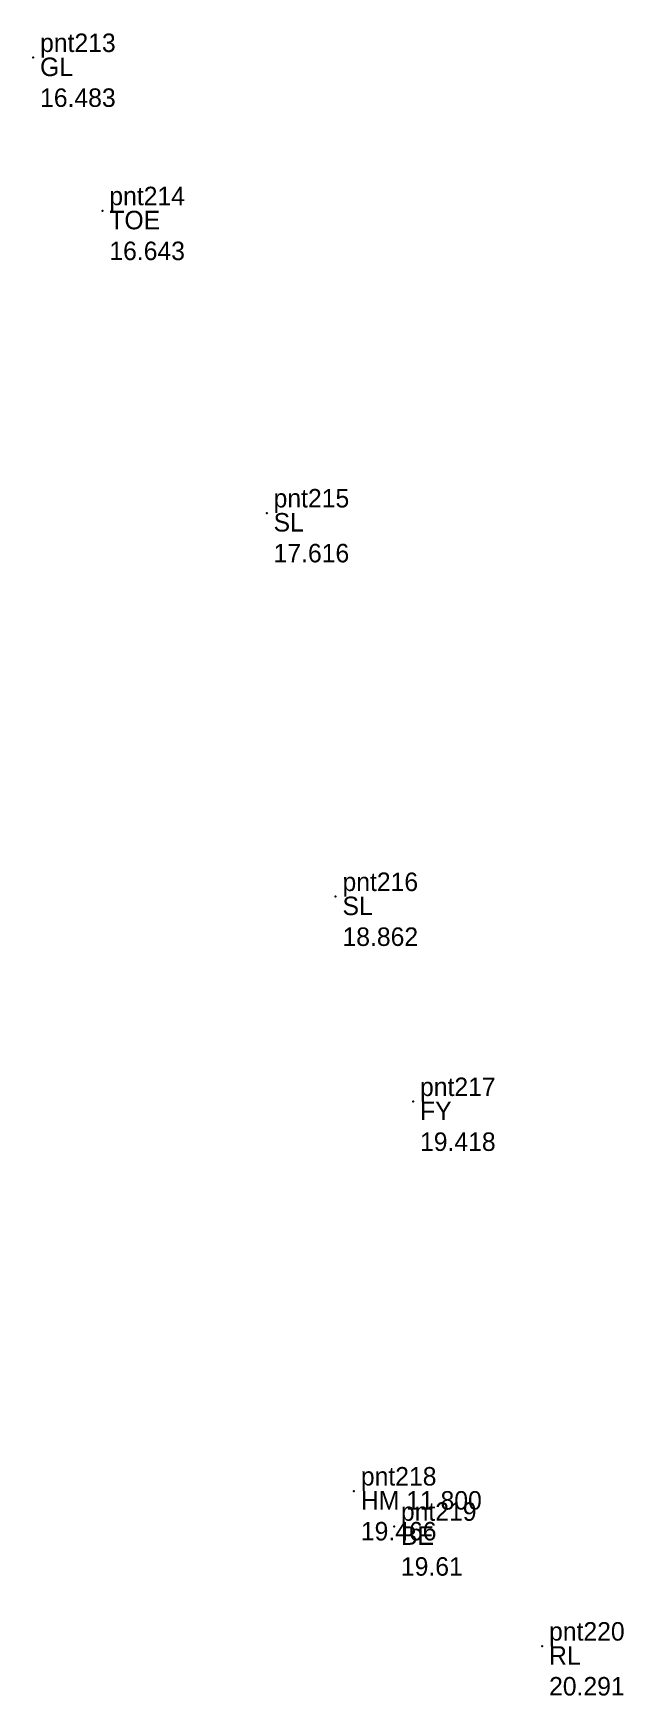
# Model space of a CAD drawing. Header units: metres. Extents: x 169978 to 830021, y 964681 to 1014880.
# Drawn here: x 179649.33 to 179654.12, y 982553.39 to 982566.87 of the extents above; entities that cross this region are included whole.
import ezdxf

# ---------------------------------------------------------------- set-up
doc = ezdxf.new("R2010")
doc.units = ezdxf.units.M

msp = doc.modelspace()

# ---------------------------------------------------------------- texts
at = {"layer": 'TN TO MDU CS L.H.S CH 10-800 TO 14-600_Code', "char_height": 0.15, "attachment_point": 1}
for s, insert, width in [(' GL', (179649.328, 982566.677, 16.483), 0.45), (' TOE', (179649.89, 982565.434, 16.643), 0.6), (' SL', (179651.223, 982562.982, 17.616), 0.45), (' SL', (179651.782, 982559.87, 18.862), 0.45), (' FY', (179652.411, 982558.207, 19.418), 0.45), (' HM 11 800', (179651.931, 982555.047, 19.466), 1.5), (' BE', (179652.256, 982554.761, 19.61), 0.45), (' RL', (179653.458, 982553.789, 20.291), 0.45)]:
    msp.add_mtext(s, dxfattribs=dict(at, insert=insert, width=width))
at = {"layer": 'TN TO MDU CS L.H.S CH 10-800 TO 14-600_Height', "char_height": 0.15, "attachment_point": 1}
for s, insert, width in [('\\P 16.483', (179649.328, 982566.677, 16.483), 1.08), ('\\P 16.643', (179649.89, 982565.434, 16.643), 1.08), ('\\P 17.616', (179651.223, 982562.982, 17.616), 1.08), ('\\P 18.862', (179651.782, 982559.87, 18.862), 1.08), ('\\P 19.418', (179652.411, 982558.207, 19.418), 1.08), ('\\P 19.466', (179651.931, 982555.047, 19.466), 1.08), ('\\P 19.61', (179652.256, 982554.761, 19.61), 0.96), ('\\P 20.291', (179653.458, 982553.789, 20.291), 1.08)]:
    msp.add_mtext(s, dxfattribs=dict(at, insert=insert, width=width))
at = {"layer": 'TN TO MDU CS L.H.S CH 10-800 TO 14-600_Name', "char_height": 0.15, "width": 1.05, "attachment_point": 7}
for s, insert in [(' pnt213', (179649.328, 982566.677, 16.483)), (' pnt214', (179649.89, 982565.434, 16.643)), (' pnt215', (179651.223, 982562.982, 17.616)), (' pnt216', (179651.782, 982559.87, 18.862)), (' pnt217', (179652.411, 982558.207, 19.418)), (' pnt218', (179651.931, 982555.047, 19.466)), (' pnt219', (179652.256, 982554.761, 19.61)), (' pnt220', (179653.458, 982553.789, 20.291))]:
    msp.add_mtext(s, dxfattribs=dict(at, insert=insert))

# ---------------------------------------------------------------- linework, layer by layer
at = {"layer": 'TN TO MDU CS L.H.S CH 10-800 TO 14-600_Survey'}
for p in [(179649.328, 982566.677, 16.483), (179649.89, 982565.434, 16.643), (179651.223, 982562.982, 17.616), (179651.782, 982559.87, 18.862), (179652.411, 982558.207, 19.418), (179651.931, 982555.047, 19.466), (179652.256, 982554.761, 19.61), (179653.458, 982553.789, 20.291)]:
    msp.add_point(p, dxfattribs=at)

msp.set_redraw_order([(e.dxf.handle, doc.entitydb.next_handle()) for e in msp.query("TEXT MTEXT ATTDEF DIMENSION ARC_DIMENSION")])  # texts and dimensions are drawn at this point

doc.saveas('drawing.dxf')
